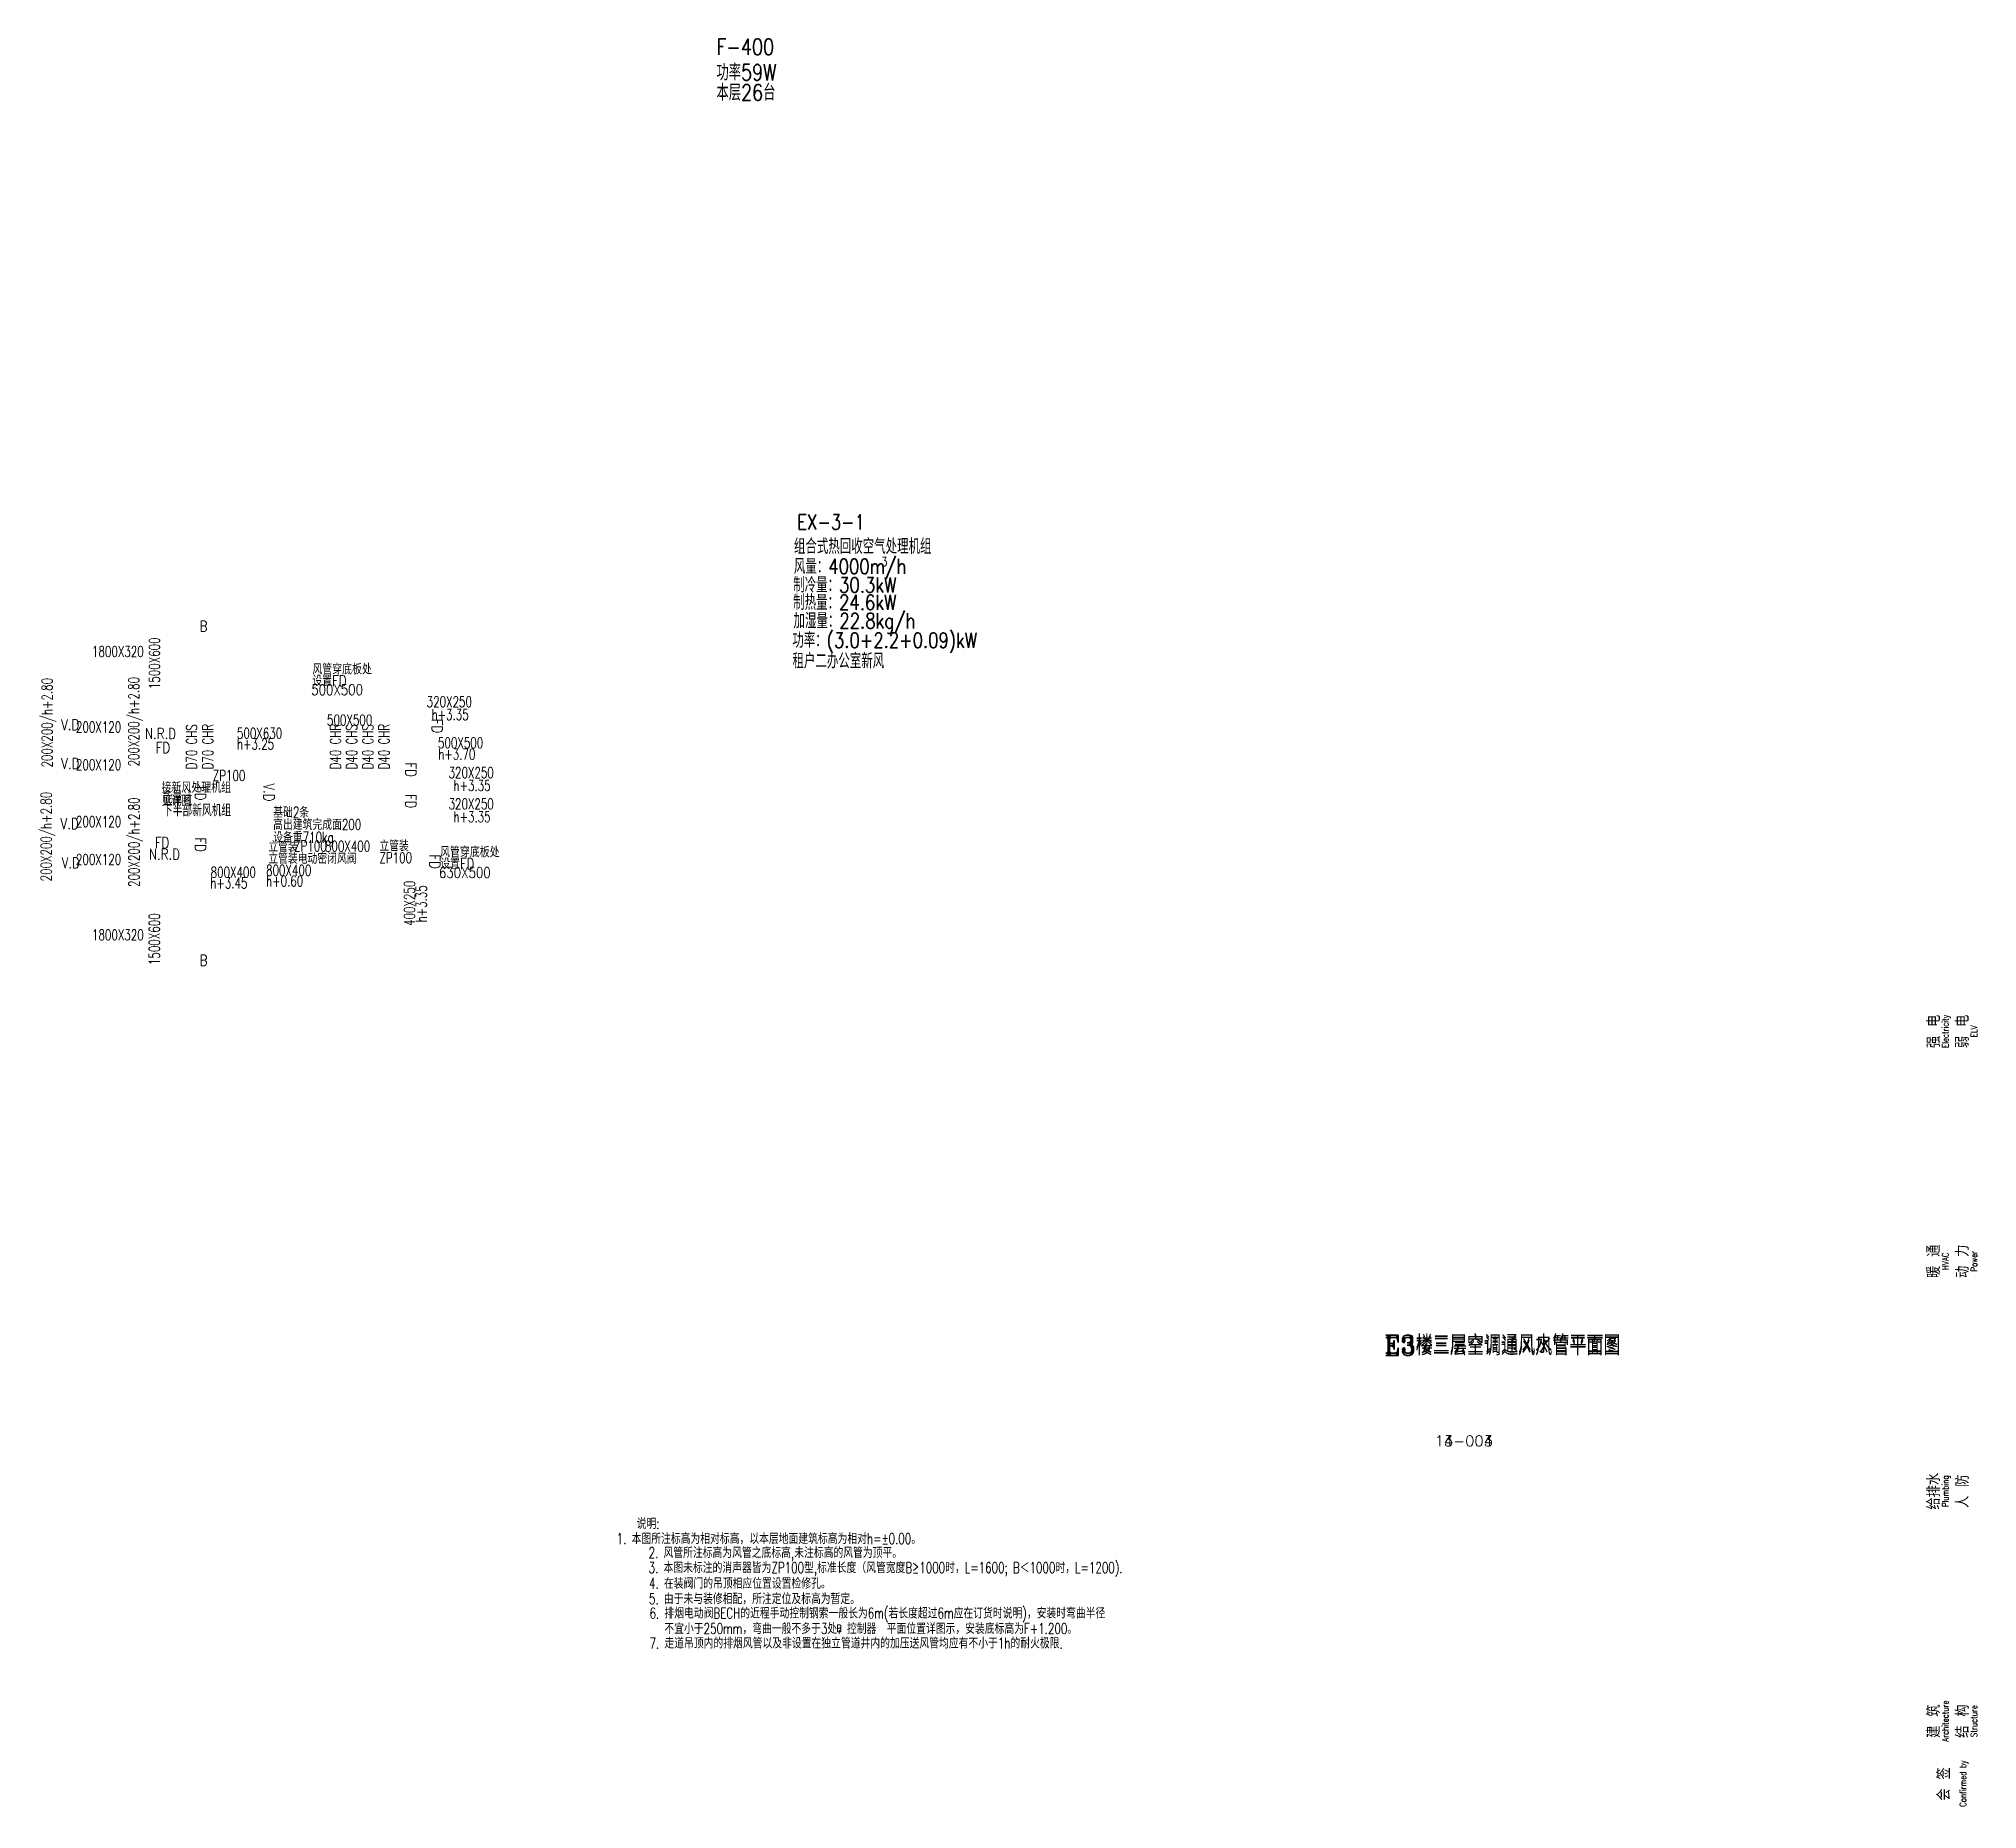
# Model space of a CAD drawing. Extents: x 100209 to 710499, y -54259 to 207392.
# Drawn here: x 576272 to 630231, y 151702 to 200985 of the extents above; entities that cross this region are included whole.
import ezdxf
from ezdxf.enums import TextEntityAlignment as Align

# ---------------------------------------------------------------- set-up
doc = ezdxf.new("R2010")
doc.units = 0
doc.header["$LTSCALE"] = 10
doc.header["$MEASUREMENT"] = 0
doc.linetypes.add('DASHED', pattern=[0.75, 0.5, -0.25])
for name, color, linetype in [('HVAC-A-DIN', 3, 'Continuous'), ('HVAC-DIN', 3, 'Continuous'), ('HVAC-VALVE', 2, 'Continuous'), ('HVAC-W-DIN', 3, 'Continuous'), ('HVAC-XF', 1, 'Continuous'), ('HVAC-XF-DIN', 3, 'Continuous')]:
    doc.layers.add(name, color=color, linetype=linetype)
for name, color, linetype, plot in [('HVAC-BASE-TEXT', 2, 'DASHED', False), ('HVAC-提电气150701', 101, 'Continuous', False), ('HVAC-提资-电', 101, 'Continuous', False)]:
    doc.layers.add(name, color=color, linetype=linetype, plot=plot)
doc.styles.add('HZF', font='tj-romans.shx', dxfattribs={"width": 0.7, "bigfont": 'tj-hztxt.shx'})
doc.styles.add('M-TEXT1', font='tj-romans1.shx', dxfattribs={"width": 0.8, "bigfont": 'tj-hztxt.shx'})
doc.styles.add('TKZ1_tjhts.shx', font='tjromant.shx', dxfattribs={"bigfont": 'tjhts.shx'})
doc.styles.add('TKZ2_tjkts.shx', font='tjromant.shx', dxfattribs={"bigfont": 'tjkts.shx'})
doc.styles.add('ZMJ-HZ', font='tj-romans1.shx', dxfattribs={"width": 0.7, "bigfont": 'tj-hztxt1.shx'})

msp = doc.modelspace()

# ---------------------------------------------------------------- texts
at = {"style": 'TKZ2_tjkts.shx'}
for s, p in [('强 电', (629018, 173354)), ('弱 电', (629818, 173354)), ('暖 通', (629018, 166954)), ('动 力', (629818, 166954)), ('给排水', (629018, 160554)), ('人 防', (629818, 160554)), ('建 筑', (629018, 154154)), ('结 构', (629818, 154154)), ('会 签', (629300, 152404))]:
    msp.add_text(s, height=360, rotation=90, dxfattribs=at).set_placement(p, align=Align.MIDDLE_CENTER)
at = {"style": 'TKZ2_tjkts.shx', "width": 0.8}
for s, p in [('Electricity', (629341, 173354)), ('ELV', (630141, 173354)), ('HVAC', (629341, 166954)), ('Power', (630141, 166954)), ('Plumbing', (629341, 160554)), ('Architecture', (629341, 154154)), ('Structure', (630141, 154154)), ('Confirmed by', (629833, 152415))]:
    msp.add_text(s, height=180, rotation=90, dxfattribs=at).set_placement(p, align=Align.MIDDLE_CENTER)
at = {"layer": 'HVAC-A-DIN', "style": 'HZF', "width": 0.7}
for s, p in [('1800X320', (577754, 183928)), ('200X120', (577307, 181826)), ('500X500', (584296, 182019)), ('500X630', (581788, 181653)), ('h+3.25', (581788, 181353)), ('500X500', (587385, 181387)), ('200X120', (577307, 180776)), ('h+3.70', (587391, 181072)), ('200X120', (577307, 179191)), ('800X400', (584238, 178508)), ('200X120', (577307, 178141)), ('h+3.45', (581046, 177484)), ('800X400', (581057, 177784)), ('800X400', (582599, 177838)), ('h+0.60', (582599, 177538)), ('1800X320', (577754, 176040))]:
    msp.add_text(s, height=300, dxfattribs=at).set_placement(p, align=Align.MIDDLE_LEFT)
for s, p in [('1500X600', (579491, 182881)), ('200X200/h+2.80', (576503, 180700)), ('200X200/h+2.80', (578917, 180728)), ('200X200/h+2.80', (576479, 177530)), ('200X200/h+2.80', (578922, 177375)), ('1500X600', (579490, 175200))]:
    msp.add_text(s, height=300, rotation=90, dxfattribs=at).set_placement(p, align=Align.MIDDLE_LEFT)
at = {"layer": 'HVAC-A-DIN', "ltscale": 15, "style": 'HZF', "width": 0.7}
for s, p in [('320X250', (587070, 182530)), ('h+3.35', (587204, 182171)), ('320X250', (587679, 180557)), ('h+3.35', (587814, 180198)), ('320X250', (587679, 179687)), ('h+3.35', (587814, 179328))]:
    msp.add_text(s, height=300, dxfattribs=at).set_placement(p, align=Align.MIDDLE_LEFT)
at = {"layer": 'HVAC-A-DIN', "style": 'HZF', "width": 0.7}
for s, p in [('ZP100', (581115, 180325)), ('立管装', (582662, 178349)), ('ZP100', (583378, 178365)), ('立管装', (585753, 178368)), ('立管装电动密闭风阀', (582662, 178017)), ('ZP100', (585753, 178037))]:
    msp.add_text(s, height=300, dxfattribs=at).set_placement(p)
at = {"layer": 'HVAC-A-DIN', "ltscale": 15, "style": 'HZF', "width": 0.7}
for s, p in [('400X250', (586592, 176289)), ('h+3.35', (586921, 176387))]:
    msp.add_text(s, height=300, rotation=90, dxfattribs=at).set_placement(p, align=Align.MIDDLE_LEFT)
at = {"layer": 'HVAC-A-DIN', "color": 1, "style": 'TKZ1_tjhts.shx'}
for s, height, p in [('E3楼三层空调通风风管平面图', 500, (617012, 164586)), ('13-003', 300, (615939, 161954))]:
    msp.add_text(s, height=height, dxfattribs=at).set_placement(p, align=Align.MIDDLE_CENTER)
at = {"layer": 'HVAC-A-DIN', "style": 'HZF', "width": 0.7}
for s, p in [('说明:', (592916, 159503)), ('2. 风管所注标高为风管之底标高,未注标高的风管为顶平。', (593248, 158695)), ('3. 本图未标注的消声器皆为ZP100型,标准长度（风管宽度B≥1000时，L=1600; B＜1000时，L=1200).', (593249, 158277)), ('4. 在装阀门的吊顶相应位置设置检修孔。', (593261, 157840)), ('5. 由于未与装修相配，所注定位及标高为暂定。', (593258, 157410)), ('6. 排烟电动阀BECH的近程手动控制钢索一般长为6m(若长度超过6m应在订货时说明)，安装时弯曲半径', (593273, 157011)), ('7. 走道吊顶内的排烟风管以及非设置在独立管道井内的加压送风管均应有不小于1h的耐火极限.', (593273, 156176)), ('不宜小于250mm，弯曲一般不多于3处，控制器  平面位置详图示，安装底标高为F+1.200。', (593686, 156581))]:
    msp.add_text(s, height=300, rotation=360, dxfattribs=at).set_placement(p)
msp.add_text('1. 本图所注标高为相对标高，以本层地面建筑标高为相对h=%%P0.00。', height=300, rotation=360, dxfattribs=at).set_placement((596596, 159234), align=Align.MIDDLE_CENTER)
at = {"layer": 'HVAC-A-DIN', "style": 'M-TEXT1', "width": 0.8}
msp.add_text('B', height=193, rotation=360, dxfattribs=at).set_placement((598551, 156741), align=Align.MIDDLE)
at = {"layer": 'HVAC-BASE-TEXT', "color": 2, "style": 'ZMJ-HZ', "width": 0.7}
for s, p in [('基础2条', (582798, 179303, 9394)), ('高出建筑完成面200', (582798, 178962, 9394)), ('设备重710kg', (582798, 178606, 9394))]:
    msp.add_text(s, height=300, dxfattribs=at).set_placement(p)
at = {"layer": 'HVAC-DIN', "style": 'M-TEXT1', "width": 0.8}
for s, height, p in [('EX-3-1', 420, (597384, 187322)), ('组合式热回收空气处理机组', 420, (597292, 186645)), ('风量：4000m/h', 420, (597292, 186088)), ('3', 250, (599726, 186305)), ('制冷量：30.3kW', 420, (597272, 185572, -3423)), ('制热量：24.6kW', 420, (597272, 185085, -3423)), ('加湿量：22.8kg/h', 420, (597281, 184573, 3652)), ('功率：(3.0+2.2+0.09)kW', 420, (597248, 184033, 3652)), ('租户二办公室新风', 420, (597252, 183455, 3652))]:
    msp.add_text(s, height=height, dxfattribs=at).set_placement(p)
at = {"layer": 'HVAC-VALVE', "style": 'M-TEXT1', "width": 0.8}
for s, p in [('V.D', (577147, 181889)), ('N.R.D', (579660, 181644)), ('V.D', (577151, 180812)), ('V.D', (577132, 179137)), ('V.D', (577162, 178044)), ('N.R.D', (579770, 178287))]:
    msp.add_text(s, height=300, dxfattribs=at).set_placement(p, align=Align.MIDDLE_CENTER)
msp.add_text('V.D', height=300, rotation=270, dxfattribs=at).set_placement((582680, 180007), align=Align.MIDDLE_CENTER)
at = {"layer": 'HVAC-W-DIN', "ltscale": 15, "style": 'M-TEXT1', "width": 0.7}
for s, p in [('D70 CHS', (580676, 180646)), ('D70 CHR', (581126, 180646)), ('D40 CHR', (584681, 180646)), ('D40 CHS', (585131, 180646)), ('D40 CHS', (585581, 180646)), ('D40 CHR', (586031, 180646))]:
    msp.add_text(s, height=300, rotation=90, dxfattribs=at).set_placement(p)
at = {"layer": 'HVAC-W-DIN', "style": 'M-TEXT1', "width": 0.8}
for s, p in [('接新风处理机组', (579692, 179995)), ('见详图', (579692, 179626))]:
    msp.add_text(s, height=300, dxfattribs=at).set_placement(p)
at = {"layer": 'HVAC-W-DIN', "color": 3, "style": 'TKZ1_tjhts.shx'}
for s, height, p in [('E3楼三层空调通风水管平面图', 500, (617012, 164650)), ('14-004', 300, (615939, 161954))]:
    msp.add_text(s, height=height, dxfattribs=at).set_placement(p, align=Align.MIDDLE_CENTER)
at = {"layer": 'HVAC-XF', "style": 'M-TEXT1', "width": 0.8}
for p in [(580752, 184633), (580752, 175333)]:
    msp.add_text('B', height=300, dxfattribs=at).set_placement(p, align=Align.MIDDLE_LEFT)
for p in [(587364, 181855), (586629, 180639), (580773, 179983), (586629, 179764), (580773, 178552), (587299, 178080)]:
    msp.add_text('FD', height=300, rotation=270, dxfattribs=at).set_placement(p, align=Align.MIDDLE_CENTER)
for p in [(579729, 181252), (579704, 178607)]:
    msp.add_text('FD', height=300, dxfattribs=at).set_placement(p, align=Align.MIDDLE_CENTER)
at = {"layer": 'HVAC-XF-DIN', "style": 'M-TEXT1', "width": 0.8}
for p in [(583888, 183438), (587444, 178348)]:
    msp.add_text('风管穿底板处', height=300, dxfattribs=at).set_placement(p, align=Align.MIDDLE_LEFT)
for s, p in [('500X500', (584576, 182865)), ('设置FD', (584364, 183114)), ('设置FD', (587921, 178024)), ('630X500', (588132, 177775))]:
    msp.add_text(s, height=300, dxfattribs=at).set_placement(p, align=Align.MIDDLE_CENTER)
at = {"layer": 'HVAC-提电气150701', "style": 'M-TEXT1', "width": 0.7}
for s, p in [('下半部新风机组', (579727, 179339)), ('能量计', (579727, 179701))]:
    msp.add_text(s, height=337.6, dxfattribs=at).set_placement(p)
at = {"layer": 'HVAC-提资-电', "style": 'M-TEXT1', "width": 0.8}
for s, p in [('F-400', (595136, 200535, 31)), ('功率59W', (595136, 199826, 31)), ('本层26台', (595136, 199266, 31))]:
    msp.add_text(s, height=450, dxfattribs=at).set_placement(p)

doc.saveas('drawing.dxf')
